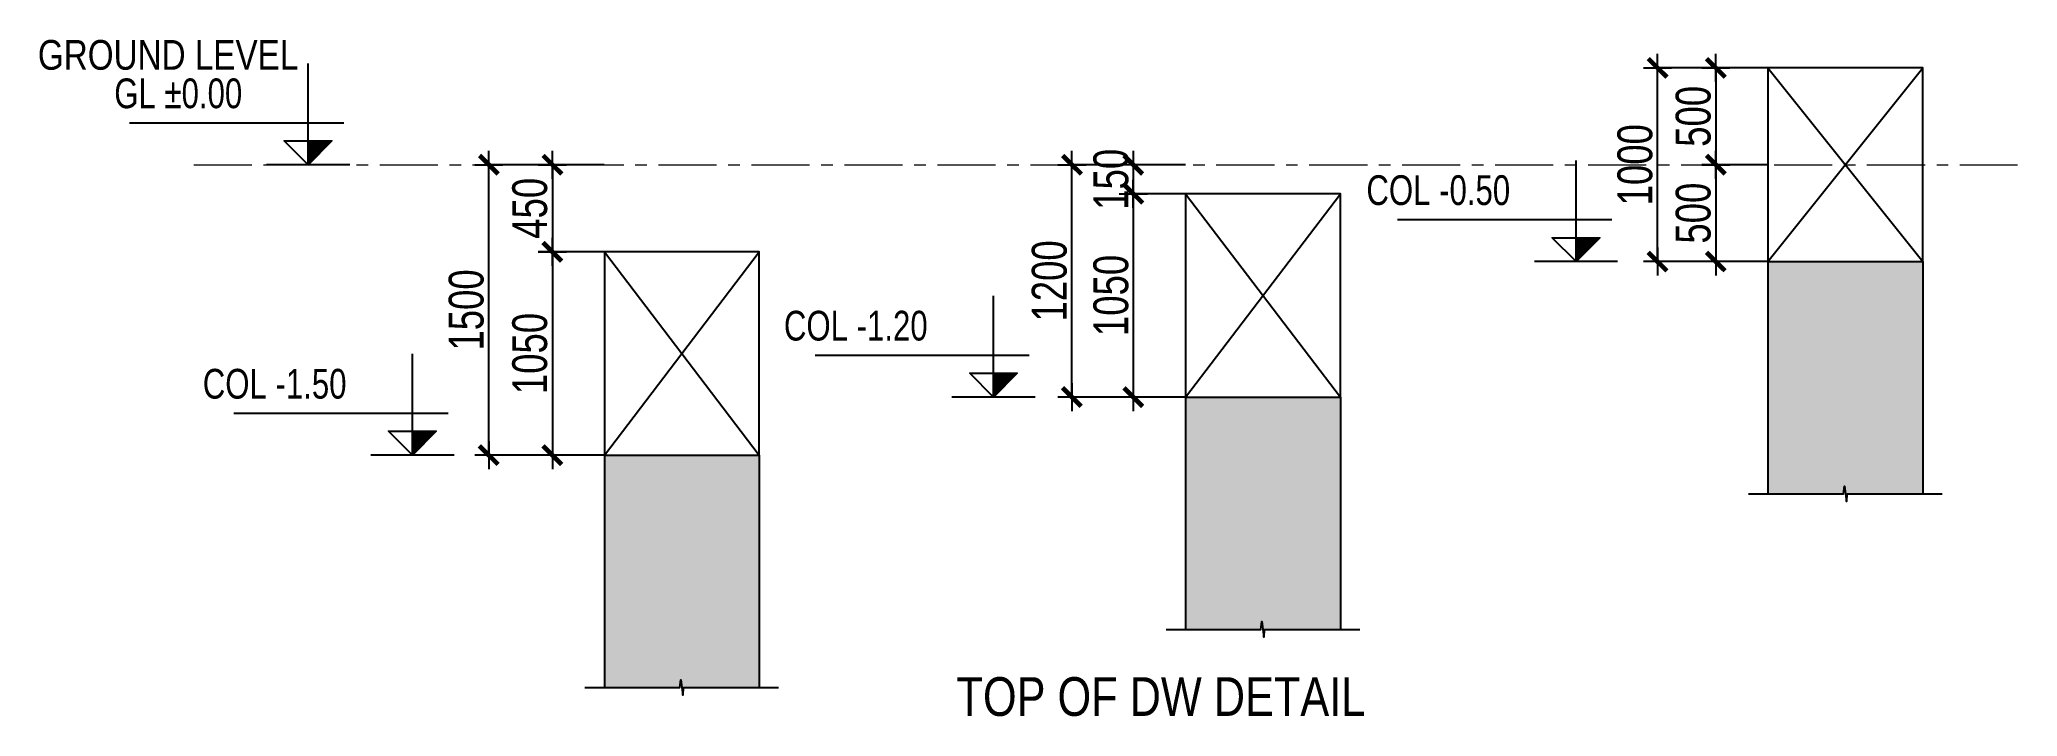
# Model space of a CAD drawing. Header units: millimetres. Extents: x 2611025 to 4139346, y -89870 to 101087.
# Drawn here: x 2644947 to 2655160, y 24333 to 27829 of the extents above; entities that cross this region are included whole.
import ezdxf
from ezdxf.enums import TextEntityAlignment as Align

# ---------------------------------------------------------------- set-up
doc = ezdxf.new("R2010")
doc.units = ezdxf.units.MM
doc.header["$LTSCALE"] = 1200
doc.header["$PDMODE"] = 35
doc.linetypes.add('CENTER', pattern=[2, 1.25, -0.25, 0.25, -0.25])
for name, color, linetype in [('CDC.02.DIM', 1, 'Continuous'), ('CDC.06.TEXT', 2, 'Continuous'), ('CDC.10.HATCH', 251, 'Continuous')]:
    doc.layers.add(name, color=color, linetype=linetype)
doc.layers.add('ENOTE', color=2, linetype='Continuous', lineweight=15)
doc.layers.add('TEXTVN', color=2, linetype='Continuous', lineweight=20)
doc.styles.add('1', font='arial.ttf', dxfattribs={"width": 0.75})
doc.styles.add('DB_Arial', font='arial.ttf', dxfattribs={"width": 0.8})
doc.styles.add('SMTEXT', font='arial.ttf', dxfattribs={"width": 0.75})
doc.dimstyles.new('120X1', dxfattribs={"dimscale": 120, "dimtxt": 2.5, "dimasz": 0.008, "dimexe": 0, "dimexo": 0, "dimgap": 0.9, "dimtad": 1, "dimdec": 0, "dimzin": 13, "dimdsep": 46, "dimtxsty": '1', "dimblk1": 'CHEO', "dimblk2": 'CHEO', "dimsah": 1, "dimcen": 0, "dimclrd": 256, "dimclre": 256, "dimclrt": 3, "dimadec": 0, "dimazin": 0, "dimtfac": 1, "dimtdec": 0, "dimtix": 1, "dimtmove": 2, "dimatfit": 3, "dimldrblk": 'CHEO', "dimfxl": 8, "dimfxlon": 1, "dimtolj": 1, "dimtzin": 13, "dimarcsym": 0})

msp = doc.modelspace()

# ---------------------------------------------------------------- texts
at = {"layer": 'TEXTVN', "style": 'DB_Arial', "width": 0.8}
for s, height, p in [('GROUND LEVEL', 153.6, (2644938.3, 27672.7)), ('TOP OF DW DETAIL', 200, (2649682, 24335.4))]:
    msp.add_text(s, height=height, dxfattribs=at).set_placement(p)

# ---------------------------------------------------------------- blocks, each defined once
blk = doc.blocks.new('CHEO')
at = {"layer": 'CDC.02.DIM'}
for points in [[(-121, 0), (121, 0)], [(0, 121), (0, -121)]]:
    blk.add_lwpolyline(points, dxfattribs=at)
at = {"layer": 'CDC.02.DIM', "const_width": 40}
blk.add_lwpolyline([(80, 80), (-80, -81)], dxfattribs=at)
blk = doc.blocks.new('*D1681')
at = {"layer": 'CDC.02.DIM', "lineweight": -2, "transparency": 16777216}
for p, q in [((2647863, 27182), (2647595, 27182)), ((2647595, 27182), (2647595, 26733)), ((2647863, 26732), (2647595, 26732))]:
    blk.add_line(p, q, dxfattribs=at)
at = {"layer": 'Defpoints', "color": 0, "transparency": 16777216}
for p in [(2647863, 27182), (2647595, 26732), (2647863, 26732)]:
    blk.add_point(p, dxfattribs=at)
at = {"layer": 'CDC.02.DIM', "lineweight": -2, "transparency": 16777216, "xscale": 0.6, "yscale": 0.6, "zscale": 0.6}
for p, rotation in [((2647595, 27182), 90), ((2647595, 26732), 270)]:
    blk.add_blockref('CHEO', p, dxfattribs=dict(at, rotation=rotation))
at = {"layer": 'CDC.02.DIM', "color": 3, "transparency": 16777216, "insert": (2647479, 26957), "char_height": 180, "attachment_point": 5, "rotation": 90, "style": '1'}
blk.add_mtext('\\A1;450', dxfattribs=at)
blk = doc.blocks.new('*D1682')
at = {"layer": 'CDC.02.DIM', "lineweight": -2, "transparency": 16777216}
for p, q in [((2647863, 26732), (2647595, 26732)), ((2647595, 26732), (2647595, 25683)), ((2647863, 25682), (2647595, 25682))]:
    blk.add_line(p, q, dxfattribs=at)
at = {"layer": 'Defpoints', "color": 0, "transparency": 16777216}
for p in [(2647863, 26732), (2647595, 25682), (2647863, 25682)]:
    blk.add_point(p, dxfattribs=at)
at = {"layer": 'CDC.02.DIM', "lineweight": -2, "transparency": 16777216, "xscale": 0.6, "yscale": 0.6, "zscale": 0.6}
for p, rotation in [((2647595, 26732), 90), ((2647595, 25682), 270)]:
    blk.add_blockref('CHEO', p, dxfattribs=dict(at, rotation=rotation))
at = {"layer": 'CDC.02.DIM', "color": 3, "transparency": 16777216, "insert": (2647479, 26207), "char_height": 180, "attachment_point": 5, "rotation": 90, "style": '1'}
blk.add_mtext('\\A1;1050', dxfattribs=at)
blk = doc.blocks.new('*D1683')
at = {"layer": 'CDC.02.DIM', "lineweight": -2, "transparency": 16777216}
for p, q in [((2647863, 27182), (2647267, 27182)), ((2647267, 25683), (2647267, 27182)), ((2647863, 25682), (2647267, 25682))]:
    blk.add_line(p, q, dxfattribs=at)
at = {"layer": 'Defpoints', "color": 0, "transparency": 16777216}
for p in [(2647267, 27182), (2647863, 27182), (2647863, 25682)]:
    blk.add_point(p, dxfattribs=at)
at = {"layer": 'CDC.02.DIM', "lineweight": -2, "transparency": 16777216, "xscale": 0.6, "yscale": 0.6, "zscale": 0.6}
for p, rotation in [((2647267, 27182), 90), ((2647267, 25682), 270)]:
    blk.add_blockref('CHEO', p, dxfattribs=dict(at, rotation=rotation))
at = {"layer": 'CDC.02.DIM', "color": 3, "transparency": 16777216, "insert": (2647151, 26432), "char_height": 180, "attachment_point": 5, "rotation": 90, "style": '1'}
blk.add_mtext('\\A1;1500', dxfattribs=at)
blk = doc.blocks.new('*D1684')
at = {"layer": 'CDC.02.DIM', "lineweight": -2, "transparency": 16777216}
for p, q in [((2650595, 27183), (2650595, 27183)), ((2650864, 27182), (2650595, 27182)), ((2650595, 27182), (2650595, 27032)), ((2650864, 27032), (2650595, 27032)), ((2650595, 27032), (2650595, 27031))]:
    blk.add_line(p, q, dxfattribs=at)
at = {"layer": 'Defpoints', "color": 0, "transparency": 16777216}
for p in [(2650864, 27182), (2650595, 27032), (2650864, 27032)]:
    blk.add_point(p, dxfattribs=at)
at = {"layer": 'CDC.02.DIM', "lineweight": -2, "transparency": 16777216, "xscale": 0.6, "yscale": 0.6, "zscale": 0.6}
for p, rotation in [((2650595, 27182), 270), ((2650595, 27032), 90)]:
    blk.add_blockref('CHEO', p, dxfattribs=dict(at, rotation=rotation))
at = {"layer": 'CDC.02.DIM', "color": 3, "transparency": 16777216, "insert": (2650480, 27107), "char_height": 180, "attachment_point": 5, "rotation": 90, "style": '1'}
blk.add_mtext('\\A1;150', dxfattribs=at)
blk = doc.blocks.new('*D1685')
at = {"layer": 'CDC.02.DIM', "lineweight": -2, "transparency": 16777216}
for p, q in [((2650864, 27032), (2650595, 27032)), ((2650595, 27032), (2650595, 25983)), ((2650864, 25982), (2650595, 25982))]:
    blk.add_line(p, q, dxfattribs=at)
at = {"layer": 'Defpoints', "color": 0, "transparency": 16777216}
for p in [(2650864, 27032), (2650595, 25982), (2650864, 25982)]:
    blk.add_point(p, dxfattribs=at)
at = {"layer": 'CDC.02.DIM', "lineweight": -2, "transparency": 16777216, "xscale": 0.6, "yscale": 0.6, "zscale": 0.6}
for p, rotation in [((2650595, 27032), 90), ((2650595, 25982), 270)]:
    blk.add_blockref('CHEO', p, dxfattribs=dict(at, rotation=rotation))
at = {"layer": 'CDC.02.DIM', "color": 3, "transparency": 16777216, "insert": (2650480, 26507), "char_height": 180, "attachment_point": 5, "rotation": 90, "style": '1'}
blk.add_mtext('\\A1;1050', dxfattribs=at)
blk = doc.blocks.new('*D1686')
at = {"layer": 'CDC.02.DIM', "lineweight": -2, "transparency": 16777216}
for p, q in [((2650864, 27182), (2650278, 27182)), ((2650278, 25983), (2650278, 27182)), ((2650864, 25982), (2650278, 25982))]:
    blk.add_line(p, q, dxfattribs=at)
at = {"layer": 'Defpoints', "color": 0, "transparency": 16777216}
for p in [(2650278, 27182), (2650864, 27182), (2650864, 25982)]:
    blk.add_point(p, dxfattribs=at)
at = {"layer": 'CDC.02.DIM', "lineweight": -2, "transparency": 16777216, "xscale": 0.6, "yscale": 0.6, "zscale": 0.6}
for p, rotation in [((2650278, 27182), 90), ((2650278, 25982), 270)]:
    blk.add_blockref('CHEO', p, dxfattribs=dict(at, rotation=rotation))
at = {"layer": 'CDC.02.DIM', "color": 3, "transparency": 16777216, "insert": (2650162, 26582), "char_height": 180, "attachment_point": 5, "rotation": 90, "style": '1'}
blk.add_mtext('\\A1;1200', dxfattribs=at)
blk = doc.blocks.new('*D1687')
at = {"layer": 'CDC.02.DIM', "lineweight": -2, "transparency": 16777216}
for p, q in [((2653872, 27682), (2653603, 27682)), ((2653603, 27682), (2653603, 27183)), ((2653872, 27182), (2653603, 27182))]:
    blk.add_line(p, q, dxfattribs=at)
at = {"layer": 'Defpoints', "color": 0, "transparency": 16777216}
for p in [(2653872, 27682), (2653603, 27182), (2653872, 27182)]:
    blk.add_point(p, dxfattribs=at)
at = {"layer": 'CDC.02.DIM', "lineweight": -2, "transparency": 16777216, "xscale": 0.6, "yscale": 0.6, "zscale": 0.6}
for p, rotation in [((2653603, 27682), 90), ((2653603, 27182), 270)]:
    blk.add_blockref('CHEO', p, dxfattribs=dict(at, rotation=rotation))
at = {"layer": 'CDC.02.DIM', "color": 3, "transparency": 16777216, "insert": (2653487, 27432), "char_height": 180, "attachment_point": 5, "rotation": 90, "style": '1'}
blk.add_mtext('\\A1;500', dxfattribs=at)
blk = doc.blocks.new('*D1688')
at = {"layer": 'CDC.02.DIM', "lineweight": -2, "transparency": 16777216}
for p, q in [((2653872, 27182), (2653603, 27182)), ((2653603, 27182), (2653603, 26683)), ((2653872, 26682), (2653603, 26682))]:
    blk.add_line(p, q, dxfattribs=at)
at = {"layer": 'Defpoints', "color": 0, "transparency": 16777216}
for p in [(2653872, 27182), (2653603, 26682), (2653872, 26682)]:
    blk.add_point(p, dxfattribs=at)
at = {"layer": 'CDC.02.DIM', "lineweight": -2, "transparency": 16777216, "xscale": 0.6, "yscale": 0.6, "zscale": 0.6}
for p, rotation in [((2653603, 27182), 90), ((2653603, 26682), 270)]:
    blk.add_blockref('CHEO', p, dxfattribs=dict(at, rotation=rotation))
at = {"layer": 'CDC.02.DIM', "color": 3, "transparency": 16777216, "insert": (2653487, 26932), "char_height": 180, "attachment_point": 5, "rotation": 90, "style": '1'}
blk.add_mtext('\\A1;500', dxfattribs=at)
blk = doc.blocks.new('*D1689')
at = {"layer": 'CDC.02.DIM', "lineweight": -2, "transparency": 16777216}
for p, q in [((2653872, 27682), (2653302, 27682)), ((2653302, 26683), (2653302, 27682)), ((2653872, 26682), (2653302, 26682))]:
    blk.add_line(p, q, dxfattribs=at)
at = {"layer": 'Defpoints', "color": 0, "transparency": 16777216}
for p in [(2653302, 27682), (2653872, 27682), (2653872, 26682)]:
    blk.add_point(p, dxfattribs=at)
at = {"layer": 'CDC.02.DIM', "lineweight": -2, "transparency": 16777216, "xscale": 0.6, "yscale": 0.6, "zscale": 0.6}
for p, rotation in [((2653302, 27682), 90), ((2653302, 26682), 270)]:
    blk.add_blockref('CHEO', p, dxfattribs=dict(at, rotation=rotation))
at = {"layer": 'CDC.02.DIM', "color": 3, "transparency": 16777216, "insert": (2653186, 27182), "char_height": 180, "attachment_point": 5, "rotation": 90, "style": '1'}
blk.add_mtext('\\A1;1000', dxfattribs=at)
blk = doc.blocks.new('tag_cd')
at = {"layer": 'CDC.10.HATCH'}
blk.add_hatch(color=256, dxfattribs=at).paths.add_polyline_path([(180, 240), (420, 0), (420, 240)])
at = {"layer": 'CDC.02.DIM'}
for points in [[(420, 240), (420, 0), (660, 240), (180, 240), (420, 0), (420, 1020)], [(60, 420), (2220, 420)], [(0, 0), (840, 0)]]:
    blk.add_lwpolyline(points, dxfattribs=at)
at = {"layer": 'CDC.06.TEXT', "ltscale": 0.5, "style": 'SMTEXT', "width": 0.75}
blk.add_attdef('CD', text='', height=300, dxfattribs=at).set_placement((2220, 570), align=Align.RIGHT)

# ---------------------------------------------------------------- dimensions: what is measured, and where the dimension line sits
at = {"layer": 'CDC.02.DIM'}
for base, p1, p2, picture, middle in [((2653301.6, 27682.3), (2653872.2, 26682.3), (2653872.2, 27682.3), '*D1689', (2653185.7, 27182.3)), ((2653603.4, 27182.3), (2653872.2, 27682.3), (2653872.2, 27182.3), '*D1687', (2653487.5, 27432.3)), ((2650595.4, 27032.3), (2650864.2, 27182.3), (2650864.2, 27032.3), '*D1684', (2650479.5, 27107.3)), ((2647267, 27182.3), (2647863.4, 25682.3), (2647863.4, 27182.3), '*D1683', (2647151.1, 26432.3)), ((2647594.6, 26732.3), (2647863.4, 27182.3), (2647863.4, 26732.3), '*D1681', (2647478.7, 26957.3)), ((2650278.3, 27182.3), (2650864.2, 25982.3), (2650864.2, 27182.3), '*D1686', (2650162.4, 26582.3)), ((2653603.4, 26682.3), (2653872.2, 27182.3), (2653872.2, 26682.3), '*D1688', (2653487.5, 26932.3)), ((2650595.4, 25982.3), (2650864.2, 27032.3), (2650864.2, 25982.3), '*D1685', (2650479.5, 26507.3)), ((2647594.6, 25682.3), (2647863.4, 26732.3), (2647863.4, 25682.3), '*D1682', (2647478.7, 26207.3))]:
    dim = msp.add_linear_dim(base=base, p1=p1, p2=p2, angle=90, dimstyle='120X1', override={"dimtxt": 1.5, "dimasz": 0.005, "dimgap": 0.2}, dxfattribs=at)
    dim.commit()
    dim.dimension.update_dxf_attribs({"geometry": picture, "text_midpoint": middle})

# ---------------------------------------------------------------- hatches: boundary and pattern name
at = {"layer": 'CDC.10.HATCH'}
h = msp.add_hatch(dxfattribs=at)
h.set_pattern_fill('AR-CONC', color=256)
h.set_pattern_definition([(50, (-42.27, 98487.66), (182.184669, -15.9390855), [19.05, -209.55]), (355, (-42.27, 98487.66), (-35.243421, 191.056845), [15.24, -167.640584]), (100.451445, (-27.09, 98486.33), (146.941247, 175.117752), [16.190009, -178.090245]), (46.1842, (-42.27, 98538.46), (271.07904, -42.042328), [28.575, -314.325]), (96.635558, (-19.68, 98534.95), (237.404134, 247.426125), [24.285023, -267.135608]), (351.184151, (-42.27, 98538.46), (237.404134, 247.426125), [22.859967, -251.459732]), (21, (-16.87, 98525.76), (151.614391, -102.265198), [19.05, -209.55]), (326, (-16.87, 98525.76), (61.802028, 184.187966), [15.24, -167.64]), (71.451445, (-4.24, 98517.24), (213.416419, 81.922769), [16.190009, -178.089938]), (37.5, (-42.27, 98487.66), (3.0886033, 84.5550389), [0, -165.608, 0, -170.18, 0, -168.275]), (7.5, (-42.27, 98487.66), (66.8196625, 100.1805748), [0, -97.028, 0, -161.798, 0, -64.135]), (327.5, (-98.91, 98487.66), (135.5905952, -5.728744), [0, -63.5, 0, -198.12, 0, -262.89]), (317.5, (-124.31, 98487.66), (148.1291814, 25.426491), [0, -82.55, 0, -131.572, 0, -186.69])])
h.paths.add_polyline_path([(2647863.4, 24482.3), (2648253.4, 24482.3), (2648258.4, 24522.3), (2648263.4, 24482.3), (2648663.4, 24482.3), (2648663.4, 25682.3), (2647863.4, 25682.3)])
h.paths.add_polyline_path([(2650864.2, 24782.3), (2651254.2, 24782.3), (2651259.2, 24822.3), (2651264.2, 24782.3), (2651664.2, 24782.3), (2651664.2, 25982.3), (2650864.2, 25982.3)])
h.paths.add_polyline_path([(2653872.2, 25482.3), (2654262.2, 25482.3), (2654267.2, 25522.3), (2654272.2, 25482.3), (2654672.2, 25482.3), (2654672.2, 26682.3), (2653872.2, 26682.3)])

# ---------------------------------------------------------------- linework, layer by layer
for p, q in [((2653872.2, 27682.3), (2654672.2, 26682.3)), ((2653872.2, 26682.3), (2654672.2, 27682.3)), ((2650864.2, 27032.3), (2651664.2, 25982.3)), ((2650864.2, 25982.3), (2651664.2, 27032.3)), ((2647863.4, 26732.3), (2648663.4, 25682.3)), ((2647863.4, 25682.3), (2648663.4, 26732.3)), ((2653872.2, 26682.3), (2653872.2, 25482.3)), ((2654672.2, 26682.3), (2654672.2, 25482.3)), ((2650864.2, 25982.3), (2650864.2, 24782.3)), ((2651664.2, 25982.3), (2651664.2, 24782.3)), ((2647863.4, 25682.3), (2647863.4, 24482.3)), ((2648663.4, 25682.3), (2648663.4, 24482.3))]:
    msp.add_line(p, q)
at = {"color": 5, "linetype": 'CENTER', "lineweight": 9, "ltscale": 0.2, "true_color": 0x0100ff}
msp.add_line((2645743.4, 27182.3), (2655160.4, 27182.3), dxfattribs=at)
for points in [[(2653872.2, 26682.3), (2654672.2, 26682.3), (2654672.2, 27682.3), (2653872.2, 27682.3)], [(2650864.2, 25982.3), (2651664.2, 25982.3), (2651664.2, 27032.3), (2650864.2, 27032.3)], [(2647863.4, 25682.3), (2648663.4, 25682.3), (2648663.4, 26732.3), (2647863.4, 26732.3)]]:
    msp.add_lwpolyline(points, close=True)
for points in [[(2653772.2, 25482.3), (2654262.2, 25482.3), (2654267.2, 25522.3), (2654277.2, 25442.3), (2654282.2, 25482.3), (2654772.2, 25482.3)], [(2650764.2, 24782.3), (2651254.2, 24782.3), (2651259.2, 24822.3), (2651269.2, 24742.3), (2651274.2, 24782.3), (2651764.2, 24782.3)], [(2647763.4, 24482.3), (2648253.4, 24482.3), (2648258.4, 24522.3), (2648268.4, 24442.3), (2648273.4, 24482.3), (2648763.4, 24482.3)]]:
    msp.add_lwpolyline(points)

# ---------------------------------------------------------------- block references
at = {"layer": 'ENOTE'}
ref = msp.add_blockref('tag_cd', (2646548.7, 27182.3), dxfattribs=dict(at, xscale=-0.5120000000000001, yscale=0.5120000000000001, zscale=0.5120000000000001))
ref.add_attrib('CD', 'GL %%P0.00', dxfattribs={"layer": 'CDC.06.TEXT', "ltscale": 0.5, "height": 153.6, "style": 'SMTEXT', "width": 0.75}).set_placement((2645993.6, 27474.1), align=Align.RIGHT)
ref = msp.add_blockref('tag_cd', (2653096, 26682.3), dxfattribs=dict(at, xscale=-0.5120000000000001, yscale=0.5120000000000001, zscale=0.5120000000000001))
ref.add_attrib('CD', 'COL -0.50', dxfattribs={"layer": 'CDC.06.TEXT', "ltscale": 0.5, "height": 153.6, "style": 'SMTEXT', "width": 0.75}).set_placement((2652540.9, 26974.1), align=Align.RIGHT)
ref = msp.add_blockref('tag_cd', (2650088.1, 25982.3), dxfattribs=dict(at, xscale=-0.5120000000000001, yscale=0.5120000000000001, zscale=0.5120000000000001))
ref.add_attrib('CD', 'COL -1.20', dxfattribs={"layer": 'CDC.06.TEXT', "ltscale": 0.5, "height": 153.6, "style": 'SMTEXT', "width": 0.75}).set_placement((2649533, 26274.1), align=Align.RIGHT)
ref = msp.add_blockref('tag_cd', (2647087.2, 25682.3), dxfattribs=dict(at, xscale=-0.5120000000000001, yscale=0.5120000000000001, zscale=0.5120000000000001))
ref.add_attrib('CD', 'COL -1.50', dxfattribs={"layer": 'CDC.06.TEXT', "ltscale": 0.5, "height": 153.6, "style": 'SMTEXT', "width": 0.75}).set_placement((2646532.1, 25974.1), align=Align.RIGHT)

msp.set_redraw_order([(e.dxf.handle, doc.entitydb.next_handle()) for e in msp.query("TEXT MTEXT ATTDEF DIMENSION ARC_DIMENSION")])  # texts and dimensions are drawn at this point

doc.saveas('drawing.dxf')
